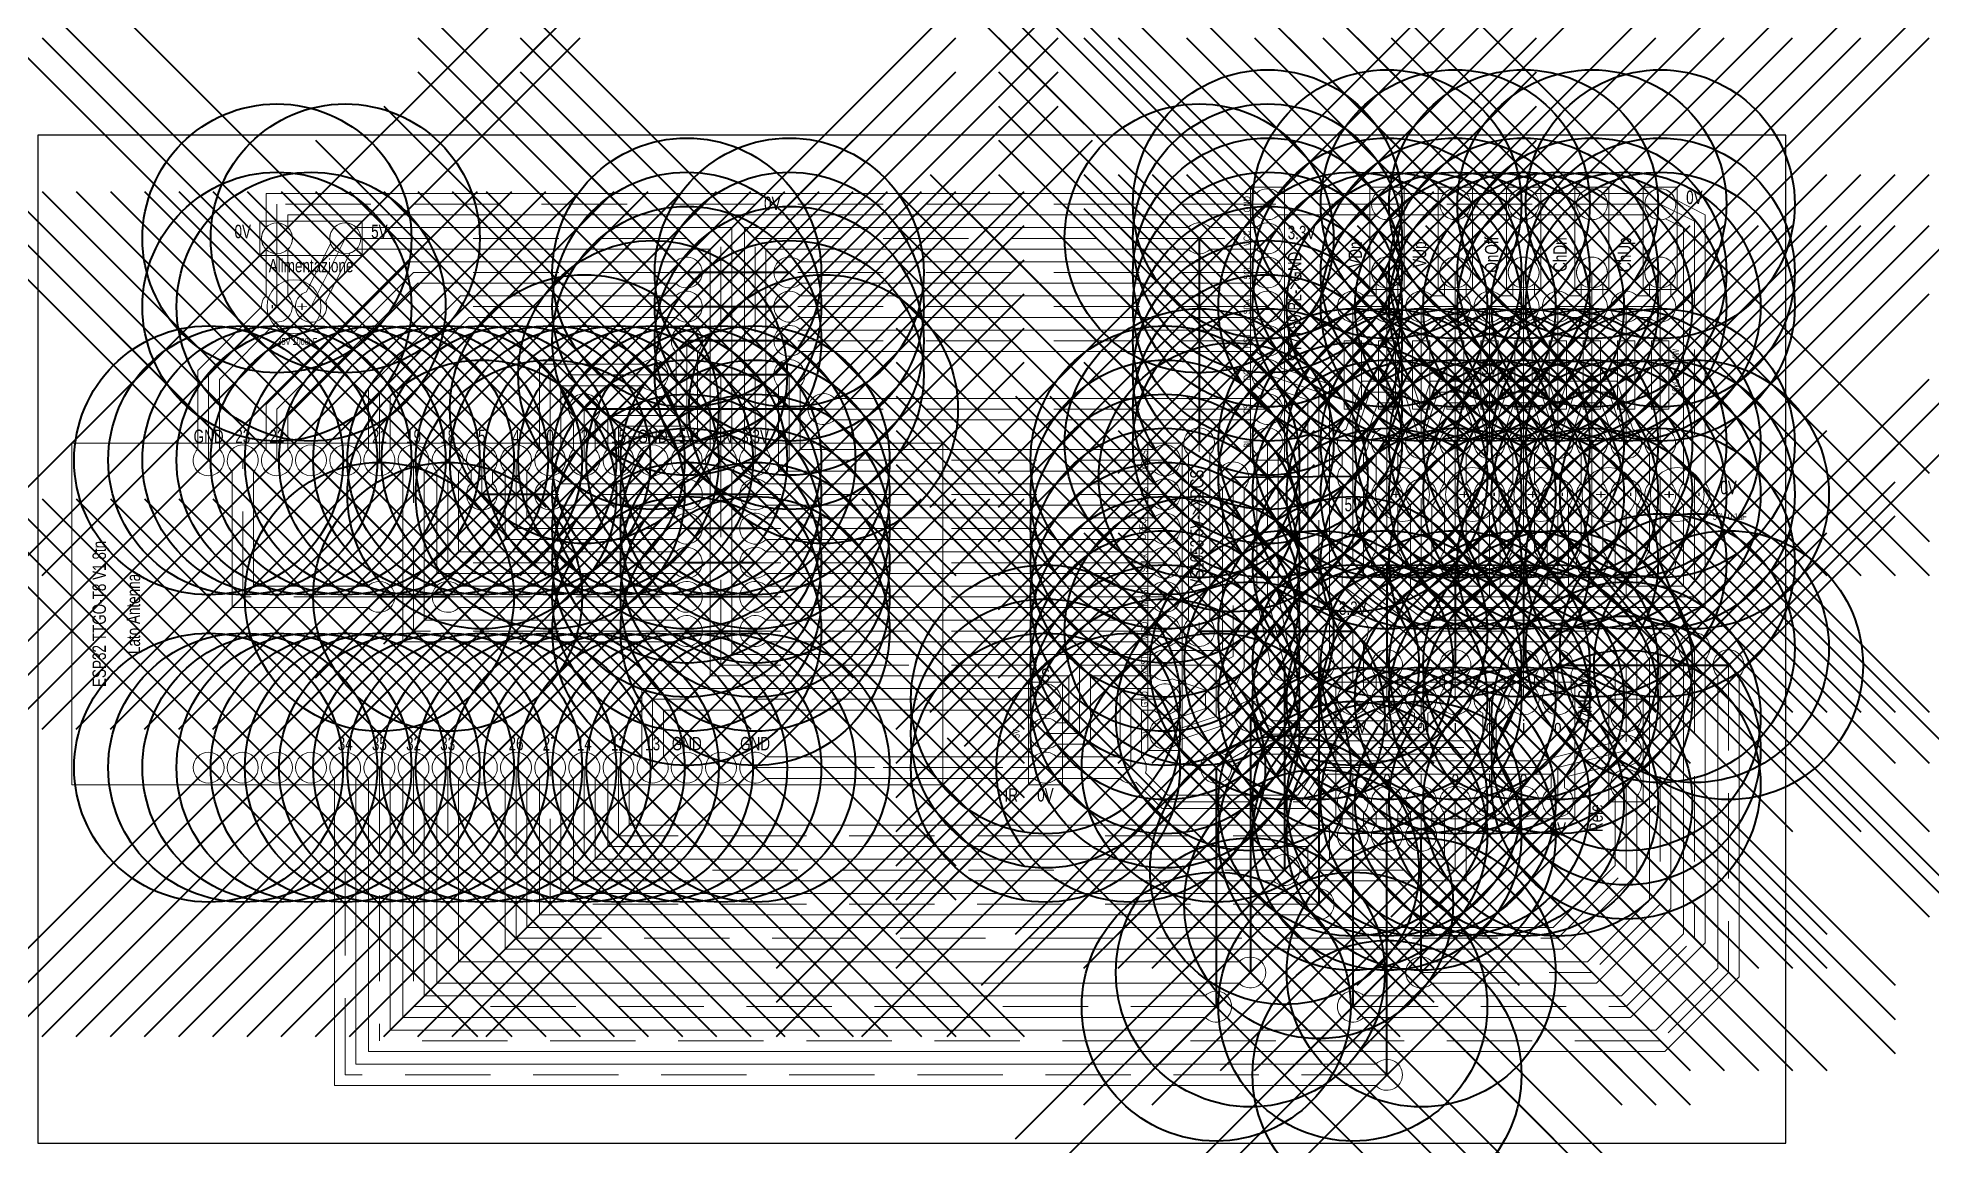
# Model space of a CAD drawing. Header units: millimetres. Extents: x 0 to 141, y 0 to 82.
import ezdxf

# ---------------------------------------------------------------- set-up
doc = ezdxf.new("R2010")
doc.units = ezdxf.units.MM
doc.header["$PDMODE"] = 35
doc.header["$PDSIZE"] = 20
doc.linetypes.add('DASHED2', pattern=[9.525, 6.35, -3.175])
for name, color, linetype, lineweight, true_color in [('anelli', 4, 'Continuous', 0, 0x00ffff), ('basetta', 178, 'Continuous', 25, 0x000000), ('componenti', 2, 'Continuous', 5, 0xffff00), ('fori', 1, 'Continuous', 35, 0xff0000), ('piste', 4, 'Continuous', 0, 0x00ffff), ('ponti', 5, 'Continuous', 40, 0x0000ff), ('testi', 178, 'Continuous', 25, 0x000000), ('tracce', 6, 'DASHED2', 0, 0xff00ff)]:
    doc.layers.add(name, color=color, linetype=linetype, lineweight=lineweight, true_color=true_color)
doc.styles.add('textstyle100', font='', dxfattribs={"width": 0.75})
doc.styles.add('textstyle101', font='', dxfattribs={"width": 0.75})
doc.styles.add('textstyle102', font='', dxfattribs={"width": 0.75})
doc.styles.add('textstyle103', font='', dxfattribs={"width": 0.75})
doc.styles.add('textstyle104', font='', dxfattribs={"width": 0.75})
doc.styles.add('textstyle105', font='', dxfattribs={"width": 0.75})
doc.styles.add('textstyle106', font='', dxfattribs={"width": 0.75})
doc.styles.add('textstyle11', font='', dxfattribs={"width": 0.75})
doc.styles.add('textstyle12', font='', dxfattribs={"width": 0.75})
doc.styles.add('textstyle13', font='', dxfattribs={"width": 0.75})
doc.styles.add('textstyle14', font='', dxfattribs={"width": 0.75})
doc.styles.add('textstyle15', font='', dxfattribs={"width": 0.75})
doc.styles.add('textstyle16', font='', dxfattribs={"width": 0.75})
doc.styles.add('textstyle17', font='', dxfattribs={"width": 0.75})
doc.styles.add('textstyle18', font='', dxfattribs={"width": 0.75})
doc.styles.add('textstyle19', font='', dxfattribs={"width": 0.75})
doc.styles.add('textstyle20', font='', dxfattribs={"width": 0.75})
doc.styles.add('textstyle21', font='', dxfattribs={"width": 0.75})
doc.styles.add('textstyle22', font='', dxfattribs={"width": 0.75})
doc.styles.add('textstyle23', font='', dxfattribs={"width": 0.75})
doc.styles.add('textstyle24', font='', dxfattribs={"width": 0.75})
doc.styles.add('textstyle25', font='', dxfattribs={"width": 0.75})
doc.styles.add('textstyle26', font='', dxfattribs={"width": 0.75})
doc.styles.add('textstyle27', font='', dxfattribs={"width": 0.75})
doc.styles.add('textstyle28', font='', dxfattribs={"width": 0.75})
doc.styles.add('textstyle29', font='', dxfattribs={"width": 0.75})
doc.styles.add('textstyle30', font='', dxfattribs={"width": 0.75})
doc.styles.add('textstyle31', font='', dxfattribs={"width": 0.75})
doc.styles.add('textstyle32', font='', dxfattribs={"width": 0.75})
doc.styles.add('textstyle33', font='', dxfattribs={"width": 0.75})
doc.styles.add('textstyle34', font='', dxfattribs={"width": 0.75})
doc.styles.add('textstyle35', font='', dxfattribs={"width": 0.75})
doc.styles.add('textstyle36', font='', dxfattribs={"width": 0.75})
doc.styles.add('textstyle37', font='', dxfattribs={"width": 0.75})
doc.styles.add('textstyle38', font='', dxfattribs={"width": 0.75})
doc.styles.add('textstyle39', font='', dxfattribs={"width": 0.75})
doc.styles.add('textstyle40', font='', dxfattribs={"width": 0.75})
doc.styles.add('textstyle41', font='', dxfattribs={"width": 0.75})
doc.styles.add('textstyle42', font='', dxfattribs={"width": 0.75})
doc.styles.add('textstyle43', font='', dxfattribs={"width": 0.75})
doc.styles.add('textstyle44', font='', dxfattribs={"width": 0.75})
doc.styles.add('textstyle45', font='', dxfattribs={"width": 0.75})
doc.styles.add('textstyle46', font='', dxfattribs={"width": 0.75})
doc.styles.add('textstyle47', font='', dxfattribs={"width": 0.75})
doc.styles.add('textstyle48', font='', dxfattribs={"width": 0.75})
doc.styles.add('textstyle49', font='', dxfattribs={"width": 0.75})
doc.styles.add('textstyle50', font='', dxfattribs={"width": 0.75})
doc.styles.add('textstyle51', font='', dxfattribs={"width": 0.75})
doc.styles.add('textstyle52', font='', dxfattribs={"width": 0.75})
doc.styles.add('textstyle53', font='', dxfattribs={"width": 0.75})
doc.styles.add('textstyle54', font='txt', dxfattribs={"width": 0.75})
doc.styles.add('textstyle55', font='', dxfattribs={"width": 0.75})
doc.styles.add('textstyle56', font='', dxfattribs={"width": 0.75})
doc.styles.add('textstyle57', font='', dxfattribs={"width": 0.75})
doc.styles.add('textstyle58', font='', dxfattribs={"width": 0.75})
doc.styles.add('textstyle59', font='', dxfattribs={"width": 0.75})
doc.styles.add('textstyle60', font='', dxfattribs={"width": 0.75})
doc.styles.add('textstyle61', font='', dxfattribs={"width": 0.75})
doc.styles.add('textstyle62', font='', dxfattribs={"width": 0.75})
doc.styles.add('textstyle63', font='', dxfattribs={"width": 0.75})
doc.styles.add('textstyle64', font='', dxfattribs={"width": 0.75})
doc.styles.add('textstyle65', font='', dxfattribs={"width": 0.75})
doc.styles.add('textstyle66', font='', dxfattribs={"width": 0.75})
doc.styles.add('textstyle67', font='', dxfattribs={"width": 0.75})
doc.styles.add('textstyle68', font='', dxfattribs={"width": 0.75})
doc.styles.add('textstyle69', font='', dxfattribs={"width": 0.75})
doc.styles.add('textstyle70', font='', dxfattribs={"width": 0.75})
doc.styles.add('textstyle71', font='', dxfattribs={"width": 0.75})
doc.styles.add('textstyle72', font='', dxfattribs={"width": 0.75})
doc.styles.add('textstyle73', font='', dxfattribs={"width": 0.75})
doc.styles.add('textstyle74', font='', dxfattribs={"width": 0.75})
doc.styles.add('textstyle75', font='', dxfattribs={"width": 0.75})
doc.styles.add('textstyle76', font='', dxfattribs={"width": 0.75})
doc.styles.add('textstyle77', font='', dxfattribs={"width": 0.75})
doc.styles.add('textstyle78', font='', dxfattribs={"width": 0.75})
doc.styles.add('textstyle79', font='', dxfattribs={"width": 0.75})
doc.styles.add('textstyle80', font='', dxfattribs={"width": 0.75})
doc.styles.add('textstyle81', font='', dxfattribs={"width": 0.75})
doc.styles.add('textstyle82', font='', dxfattribs={"width": 0.75})
doc.styles.add('textstyle83', font='', dxfattribs={"width": 0.75})
doc.styles.add('textstyle84', font='', dxfattribs={"width": 0.75})
doc.styles.add('textstyle85', font='', dxfattribs={"width": 0.75})
doc.styles.add('textstyle86', font='', dxfattribs={"width": 0.75})
doc.styles.add('textstyle87', font='', dxfattribs={"width": 0.75})
doc.styles.add('textstyle88', font='', dxfattribs={"width": 0.75})
doc.styles.add('textstyle89', font='', dxfattribs={"width": 0.75})
doc.styles.add('textstyle90', font='', dxfattribs={"width": 0.75})
doc.styles.add('textstyle91', font='', dxfattribs={"width": 0.75})
doc.styles.add('textstyle92', font='', dxfattribs={"width": 0.75})
doc.styles.add('textstyle93', font='', dxfattribs={"width": 0.75})
doc.styles.add('textstyle94', font='', dxfattribs={"width": 0.75})
doc.styles.add('textstyle95', font='', dxfattribs={"width": 0.75})
doc.styles.add('textstyle96', font='', dxfattribs={"width": 0.75})
doc.styles.add('textstyle97', font='', dxfattribs={"width": 0.75})
doc.styles.add('textstyle98', font='', dxfattribs={"width": 0.75})
doc.styles.add('textstyle99', font='', dxfattribs={"width": 0.75})
doc.styles.get('textstyle100').set_extended_font_data('Titr')
doc.styles.get('textstyle101').set_extended_font_data('Titr')
doc.styles.get('textstyle102').set_extended_font_data('Titr')
doc.styles.get('textstyle103').set_extended_font_data('Titr')
doc.styles.get('textstyle104').set_extended_font_data('Titr')
doc.styles.get('textstyle105').set_extended_font_data('Titr')
doc.styles.get('textstyle106').set_extended_font_data('Titr')
doc.styles.get('textstyle11').set_extended_font_data('textstyle59')
doc.styles.get('textstyle12').set_extended_font_data('textstyle63')
doc.styles.get('textstyle13').set_extended_font_data('textstyle11')
doc.styles.get('textstyle14').set_extended_font_data('textstyle15')
doc.styles.get('textstyle15').set_extended_font_data('textstyle15')
doc.styles.get('textstyle16').set_extended_font_data('textstyle15')
doc.styles.get('textstyle17').set_extended_font_data('textstyle15')
doc.styles.get('textstyle18').set_extended_font_data('textstyle15')
doc.styles.get('textstyle19').set_extended_font_data('textstyle15')
doc.styles.get('textstyle20').set_extended_font_data('textstyle15')
doc.styles.get('textstyle21').set_extended_font_data('textstyle12')
doc.styles.get('textstyle22').set_extended_font_data('textstyle12')
doc.styles.get('textstyle23').set_extended_font_data('textstyle15')
doc.styles.get('textstyle24').set_extended_font_data('textstyle15')
doc.styles.get('textstyle25').set_extended_font_data('textstyle15')
doc.styles.get('textstyle26').set_extended_font_data('textstyle15')
doc.styles.get('textstyle27').set_extended_font_data('textstyle15')
doc.styles.get('textstyle28').set_extended_font_data('textstyle15')
doc.styles.get('textstyle29').set_extended_font_data('textstyle15')
doc.styles.get('textstyle30').set_extended_font_data('textstyle15')
doc.styles.get('textstyle31').set_extended_font_data('textstyle15')
doc.styles.get('textstyle32').set_extended_font_data('textstyle15')
doc.styles.get('textstyle33').set_extended_font_data('textstyle12')
doc.styles.get('textstyle34').set_extended_font_data('textstyle13')
doc.styles.get('textstyle35').set_extended_font_data('textstyle14')
doc.styles.get('textstyle36').set_extended_font_data('textstyle15')
doc.styles.get('textstyle37').set_extended_font_data('textstyle16')
doc.styles.get('textstyle38').set_extended_font_data('textstyle17')
doc.styles.get('textstyle39').set_extended_font_data('textstyle18')
doc.styles.get('textstyle40').set_extended_font_data('textstyle19')
doc.styles.get('textstyle41').set_extended_font_data('textstyle20')
doc.styles.get('textstyle42').set_extended_font_data('textstyle21')
doc.styles.get('textstyle43').set_extended_font_data('textstyle22')
doc.styles.get('textstyle44').set_extended_font_data('textstyle23')
doc.styles.get('textstyle45').set_extended_font_data('textstyle24')
doc.styles.get('textstyle46').set_extended_font_data('textstyle25')
doc.styles.get('textstyle47').set_extended_font_data('textstyle26')
doc.styles.get('textstyle48').set_extended_font_data('textstyle27')
doc.styles.get('textstyle49').set_extended_font_data('textstyle28')
doc.styles.get('textstyle50').set_extended_font_data('textstyle29')
doc.styles.get('textstyle51').set_extended_font_data('textstyle30')
doc.styles.get('textstyle52').set_extended_font_data('textstyle31')
doc.styles.get('textstyle53').set_extended_font_data('textstyle32')
doc.styles.get('textstyle55').set_extended_font_data('textstyle34')
doc.styles.get('textstyle56').set_extended_font_data('textstyle35')
doc.styles.get('textstyle57').set_extended_font_data('textstyle37')
doc.styles.get('textstyle58').set_extended_font_data('textstyle38')
doc.styles.get('textstyle59').set_extended_font_data('textstyle39')
doc.styles.get('textstyle60').set_extended_font_data('textstyle40')
doc.styles.get('textstyle61').set_extended_font_data('textstyle15')
doc.styles.get('textstyle62').set_extended_font_data('textstyle41')
doc.styles.get('textstyle63').set_extended_font_data('textstyle41')
doc.styles.get('textstyle64').set_extended_font_data('textstyle43')
doc.styles.get('textstyle65').set_extended_font_data('textstyle44')
doc.styles.get('textstyle66').set_extended_font_data('textstyle44')
doc.styles.get('textstyle67').set_extended_font_data('textstyle46')
doc.styles.get('textstyle68').set_extended_font_data('textstyle47')
doc.styles.get('textstyle69').set_extended_font_data('textstyle47')
doc.styles.get('textstyle70').set_extended_font_data('textstyle47')
doc.styles.get('textstyle71').set_extended_font_data('textstyle48')
doc.styles.get('textstyle72').set_extended_font_data('textstyle49')
doc.styles.get('textstyle73').set_extended_font_data('textstyle50')
doc.styles.get('textstyle74').set_extended_font_data('textstyle51')
doc.styles.get('textstyle75').set_extended_font_data('textstyle52')
doc.styles.get('textstyle76').set_extended_font_data('textstyle53')
doc.styles.get('textstyle77').set_extended_font_data('textstyle55')
doc.styles.get('textstyle78').set_extended_font_data('textstyle56')
doc.styles.get('textstyle79').set_extended_font_data('textstyle57')
doc.styles.get('textstyle80').set_extended_font_data('textstyle58')
doc.styles.get('textstyle81').set_extended_font_data('textstyle59')
doc.styles.get('textstyle82').set_extended_font_data('textstyle60')
doc.styles.get('textstyle83').set_extended_font_data('textstyle61')
doc.styles.get('textstyle84').set_extended_font_data('textstyle62')
doc.styles.get('textstyle85').set_extended_font_data('textstyle63')
doc.styles.get('textstyle86').set_extended_font_data('Titr')
doc.styles.get('textstyle87').set_extended_font_data('Titr')
doc.styles.get('textstyle88').set_extended_font_data('Titr')
doc.styles.get('textstyle89').set_extended_font_data('Titr')
doc.styles.get('textstyle90').set_extended_font_data('Titr')
doc.styles.get('textstyle91').set_extended_font_data('Titr')
doc.styles.get('textstyle92').set_extended_font_data('Titr')
doc.styles.get('textstyle93').set_extended_font_data('Titr')
doc.styles.get('textstyle94').set_extended_font_data('Titr')
doc.styles.get('textstyle95').set_extended_font_data('Titr')
doc.styles.get('textstyle96').set_extended_font_data('Titr')
doc.styles.get('textstyle97').set_extended_font_data('Titr')
doc.styles.get('textstyle98').set_extended_font_data('Titr')
doc.styles.get('textstyle99').set_extended_font_data('Titr')

msp = doc.modelspace()

# ---------------------------------------------------------------- texts
at = {"layer": 'componenti', "char_height": 1, "width": 100, "attachment_point": 8, "rotation": 90}
for s, insert, style in [('+', (101.48, 48.26), 'textstyle77'), ('+', (106.56, 48.26), 'textstyle78'), ('-', (108.68, 48.26), 'textstyle82'), ('+', (111.64, 48.26), 'textstyle79'), ('-', (113.76, 48.26), 'textstyle83'), ('+', (116.72, 48.26), 'textstyle80'), ('-', (118.84, 48.26), 'textstyle84'), ('+', (121.8, 48.26), 'textstyle81'), ('-', (123.92, 48.26), 'textstyle85')]:
    msp.add_mtext(s, dxfattribs=dict(at, insert=insert, style=style))
at = {"layer": 'testi', "width": 100, "attachment_point": 8}
for s, insert, char_height, style in [('0V', (54.62, 69.4), 1, 'textstyle64'), ('0V', (123.19, 69.85), 1, 'textstyle66'), ('0V', (15.24, 67.31), 1, 'textstyle60'), ('5V', (25.4, 67.31), 1, 'textstyle56'), ('3.3V', (93.98, 67.23), 1, 'textstyle25'), ('Alimentazione', (20.32, 64.77), 1, 'textstyle61'), ('35V 1000uF', (19.3, 59.38), 0.5, 'textstyle89'), ('5V', (107.95, 57.15), 1, 'textstyle59'), ('GND', (12.7, 52.07), 1, 'textstyle15'), ('23', (15.24, 52.07), 1, 'textstyle16'), ('22', (17.78, 52.07), 1, 'textstyle17'), ('21', (25.4, 52.07), 1, 'textstyle18'), ('19', (27.94, 52.07), 1, 'textstyle14'), ('18', (30.48, 52.07), 1, 'textstyle27'), ('5', (33.02, 52.07), 1, 'textstyle29'), ('4', (35.56, 52.07), 1, 'textstyle28'), ('0', (38.1, 52.07), 1, 'textstyle30'), ('2', (40.64, 52.07), 1, 'textstyle31'), ('15', (43.18, 52.07), 1, 'textstyle32'), ('GND', (45.72, 52.07), 1, 'textstyle19'), ('5V', (48.26, 52.07), 1, 'textstyle20'), ('VIN', (50.8, 52.07), 1, 'textstyle23'), ('3.3V', (53.34, 52.07), 1, 'textstyle24'), ('0V', (125.73, 48.26), 1, 'textstyle65'), ('5V', (97.79, 46.99), 1, 'textstyle55'), ('50V 0.1uF', (125.82, 46.36), 0.5, 'textstyle90'), ('3.3V', (97.79, 39.29), 1, 'textstyle26'), ('S', (74.93, 34.29), 1, 'textstyle63'), ('3.3V', (97.79, 30.48), 1, 'textstyle54'), ('i', (100.33, 30.48), 1, 'textstyle45'), ('o', (102.87, 30.48), 1, 'textstyle51'), ('i', (105.41, 30.48), 1, 'textstyle46'), ('o', (107.95, 30.48), 1, 'textstyle52'), ('i', (110.49, 30.48), 1, 'textstyle47'), ('o', (113.03, 30.48), 1, 'textstyle53'), ('34', (22.86, 29.21), 1, 'textstyle13'), ('35', (25.4, 29.21), 1, 'textstyle35'), ('32', (27.94, 29.21), 1, 'textstyle36'), ('33', (30.48, 29.21), 1, 'textstyle37'), ('26', (35.56, 29.21), 1, 'textstyle38'), ('27', (38.1, 29.21), 1, 'textstyle39'), ('14', (40.64, 29.21), 1, 'textstyle40'), ('12', (43.18, 29.21), 1, 'textstyle33'), ('13', (45.72, 29.21), 1, 'textstyle34'), ('GND', (48.26, 29.21), 1, 'textstyle22'), ('GND', (53.34, 29.21), 1, 'textstyle21'), ('i', (97.79, 26.67), 1, 'textstyle42'), ('o', (100.33, 26.67), 1, 'textstyle48'), ('i', (102.87, 26.67), 1, 'textstyle43'), ('o', (105.41, 26.67), 1, 'textstyle49'), ('i', (107.95, 26.67), 1, 'textstyle44'), ('o', (110.49, 26.67), 1, 'textstyle50'), ('IR', (72.39, 25.4), 1, 'textstyle58'), ('0V', (74.93, 25.4), 1, 'textstyle62'), ('0V', (113.03, 22.86), 1, 'textstyle57')]:
    msp.add_mtext(s, dxfattribs=dict(at, insert=insert, char_height=char_height, style=style))
at = {"layer": 'testi', "width": 100, "attachment_point": 8, "rotation": 90}
for s, insert, char_height, style in [('GND', (90.17, 69.85), 0.5, 'textstyle105'), ('VCC', (90.17, 67.31), 0.5, 'textstyle103'), ('ST7789\\~BL->GND', (93.98, 62.23), 1, 'textstyle68'), ('VDn', (98.47, 66.1), 1, 'textstyle76'), ('VUp', (103.55, 66.1), 1, 'textstyle75'), ('OnOff', (108.63, 66.1), 1, 'textstyle74'), ('ChDn', (113.71, 66.1), 1, 'textstyle73'), ('ChUp', (118.79, 66.1), 1, 'textstyle72'), ('SCL', (90.17, 64.77), 0.5, 'textstyle100'), ('SDA', (90.17, 62.23), 0.5, 'textstyle96'), ('RST', (90.17, 59.69), 0.5, 'textstyle92'), ('10kOhm 1/4W', (122.05, 57.35), 0.5, 'textstyle91'), ('DC', (90.17, 57.15), 0.5, 'textstyle101'), ('CS', (90.17, 54.61), 0.5, 'textstyle97'), ('BL', (90.17, 52.07), 0.5, 'textstyle93'), ('XDCS', (82.55, 50.8), 0.5, 'textstyle106'), ('VS1053\\~5V->XDCS', (86.71, 45.71), 1, 'textstyle67'), ('XCS', (82.55, 48.26), 0.5, 'textstyle104'), ('DREQ', (82.55, 45.72), 0.5, 'textstyle102'), ('ESP32 TTGO-T8 V1.8tn', (5.08, 39.37), 1, 'textstyle69'), ('SCLK', (82.55, 43.18), 0.5, 'textstyle98'), ('Lato Antenna', (7.62, 39.37), 1, 'textstyle70'), ('MOSI', (82.55, 40.64), 0.5, 'textstyle94'), ('MISO', (82.55, 38.1), 0.5, 'textstyle86'), ('XRST', (82.55, 35.56), 0.5, 'textstyle99'), ('74HC14', (115.57, 33.02), 1, 'textstyle41'), ('GND', (82.55, 33.02), 0.5, 'textstyle95'), ('5V', (73.02, 30.48), 0.5, 'textstyle88'), ('5V', (82.55, 30.48), 0.5, 'textstyle87'), ('Rele', (116.39, 24.18), 1, 'textstyle71')]:
    msp.add_mtext(s, dxfattribs=dict(at, insert=insert, char_height=char_height, style=style))

# ---------------------------------------------------------------- blocks, each defined once
blk = doc.blocks.new('Res')
at = {"layer": 'componenti'}
for p, q in [((0, 0), (0, -10.16)), ((-0.64, -2.54), (-0.64, -7.62)), ((0, -2.54), (-0.64, -2.54)), ((0, -2.54), (0.64, -2.54)), ((0.64, -2.54), (0.64, -7.62)), ((-0.64, -7.62), (0, -7.62)), ((0.64, -7.62), (0, -7.62))]:
    blk.add_line(p, q, dxfattribs=at)
at = {"layer": 'fori'}
blk.add_point((0, 0), dxfattribs=at)
blk = doc.blocks.new('Cond')
at = {"layer": 'componenti'}
blk.add_circle((0, 0), 2, dxfattribs=at)
at = {"layer": 'componenti', "char_height": 1, "width": 100, "attachment_point": 8, "rotation": 90}
for s, insert, style in [('+', (-0.12, 0), 'textstyle11'), ('-', (2, 0), 'textstyle12')]:
    blk.add_mtext(s, dxfattribs=dict(at, insert=insert, style=style))
blk = doc.blocks.new('HeadScrew5')
at = {"layer": 'componenti'}
for p, q in [((-1.27, 1.27), (1.27, 1.27)), ((-1.27, -6.35), (-1.27, 1.27)), ((-0.81, -0.81), (0.81, 0.81)), ((1.27, 1.27), (1.27, -6.35)), ((-0.81, -5.89), (0.81, -4.27)), ((1.27, -6.35), (-1.27, -6.35))]:
    blk.add_line(p, q, dxfattribs=at)
for centre in [(0, 0), (0, -5.08)]:
    blk.add_circle(centre, 1.15, dxfattribs=at)
at = {"layer": 'fori'}
for p in [(0, 0), (0, -5.08)]:
    blk.add_point(p, dxfattribs=at)

# ---------------------------------------------------------------- linework, layer by layer
at = {"layer": 'anelli', "flags": 128}
msp.add_lwpolyline([(39.84, 53.78), (39.84, 51.63, 2.470169), (41.44, 51.63), (41.44, 53.78, 2.470169), (39.84, 53.78)], format="xyb", dxfattribs=at)
at = {"layer": 'anelli'}
msp.add_lwpolyline([(99.53, 24.57), (99.53, 23.69, 2.470169), (101.13, 23.69), (101.13, 24.57, 2.470169), (99.53, 24.57)], format="xyb", dxfattribs=at)
for centre in [(20.32, 50.8), (22.86, 50.8), (45.72, 50.8), (48.26, 50.8), (12.7, 27.94), (15.24, 27.94), (17.78, 27.94), (20.32, 27.94), (33.02, 27.94), (48.26, 27.94), (50.8, 27.94), (107.95, 25.4), (110.49, 25.4)]:
    msp.add_circle(centre, 1.15, dxfattribs=at)
for centre, start, end in [((97.79, 52.07), 115.6443, 225.9208), ((97.79, 52.07), 314.0792, 27.4858), ((102.87, 52.07), 152.5142, 27.4858), ((107.95, 52.07), 152.5142, 27.4858), ((110.49, 52.07), 314.0792, 225.9208), ((113.03, 52.07), 152.5142, 27.4858), ((118.11, 52.07), 152.5142, 64.3557), ((97.79, 49.53), 134.0792, 225.9208), ((97.79, 49.53), 314.0792, 45.9208), ((110.49, 48.26), 134.0792, 225.9208), ((110.49, 48.26), 314.0792, 45.9208), ((110.49, 43.18), 134.0792, 45.9208)]:
    msp.add_arc(centre, 1.15, start, end, dxfattribs=at)
at = {"layer": 'basetta'}
msp.add_line((0, 0), (0, 0), dxfattribs=at)
at = {"layer": 'basetta', "flags": 128}
msp.add_lwpolyline([(0, 0), (130, 0), (130, 75), (0, 75), (0, 0)], dxfattribs=at)
at = {"layer": 'componenti'}
for p, q in [((90.17, 71.12), (92.71, 71.12)), ((90.17, 50.8), (90.17, 71.12)), ((92.71, 71.12), (92.71, 50.8)), ((2.54, 52.07), (67.31, 52.07)), ((2.54, 26.67), (2.54, 52.07)), ((67.31, 52.07), (67.31, 26.67)), ((82.55, 52.07), (85.09, 52.07)), ((82.55, 29.21), (82.55, 52.07)), ((85.09, 52.07), (85.09, 29.21)), ((92.71, 50.8), (90.17, 50.8)), ((73.66, 34.29), (76.2, 34.29)), ((73.66, 26.67), (73.66, 34.29)), ((76.2, 34.29), (76.2, 26.67)), ((96.52, 34.29), (114.3, 34.29)), ((96.52, 24.13), (96.52, 34.29)), ((114.3, 34.29), (114.3, 24.13)), ((116.84, 33.02), (119.38, 33.02)), ((116.84, 25.4), (116.84, 33.02)), ((119.38, 33.02), (119.38, 25.4)), ((85.09, 29.21), (82.55, 29.21)), ((67.31, 26.67), (2.54, 26.67)), ((76.2, 26.67), (73.66, 26.67)), ((119.38, 25.4), (116.84, 25.4)), ((114.3, 24.13), (96.52, 24.13))]:
    msp.add_line(p, q, dxfattribs=at)
for centre in [(101.48, 48.26), (106.68, 48.26), (111.76, 48.26), (116.84, 48.26), (121.92, 48.26)]:
    msp.add_circle(centre, 2, dxfattribs=at)
at = {"layer": 'fori'}
for p in [(91.44, 69.85), (100.33, 69.85), (105.41, 69.85), (110.49, 69.85), (115.57, 69.85), (17.78, 67.31), (22.86, 67.31), (86.36, 67.31), (91.44, 67.31), (48.26, 64.77), (55.88, 64.77), (91.44, 64.77), (100.33, 64.77), (105.41, 64.77), (110.49, 64.77), (115.57, 64.77), (120.65, 64.77), (17.78, 62.23), (20.32, 62.23), (48.26, 62.23), (55.88, 62.23), (91.44, 62.23), (100.33, 62.23), (102.87, 62.23), (105.41, 62.23), (107.95, 62.23), (110.49, 62.23), (113.03, 62.23), (115.57, 62.23), (118.11, 62.23), (120.65, 62.23), (48.26, 59.69), (55.88, 59.69), (91.44, 59.69), (45.72, 57.15), (55.88, 57.15), (91.44, 57.15), (40.64, 54.61), (58.42, 54.61), (91.44, 54.61), (86.36, 52.07), (91.44, 52.07), (97.79, 52.07), (100.33, 52.07), (102.87, 52.07), (105.41, 52.07), (107.95, 52.07), (110.49, 52.07), (113.03, 52.07), (115.57, 52.07), (118.11, 52.07), (120.65, 52.07), (12.7, 50.8), (15.24, 50.8), (17.78, 50.8), (20.32, 50.8), (22.86, 50.8), (25.4, 50.8), (27.94, 50.8), (30.48, 50.8), (33.02, 50.8), (35.56, 50.8), (38.1, 50.8), (40.64, 50.8), (43.18, 50.8), (45.72, 50.8), (48.26, 50.8), (50.8, 50.8), (53.34, 50.8), (83.82, 50.8), (88.9, 49.53), (97.79, 49.53), (33.02, 48.26), (38.1, 48.26), (48.26, 48.26), (53.34, 48.26), (83.82, 48.26), (100.33, 48.26), (102.87, 48.26), (105.41, 48.26), (107.95, 48.26), (110.49, 48.26), (113.03, 48.26), (115.57, 48.26), (118.11, 48.26), (120.65, 48.26), (123.19, 48.26), (48.26, 45.72), (53.34, 45.72), (83.82, 45.72), (48.26, 43.18), (53.34, 43.18), (83.82, 43.18), (100.33, 43.18), (105.41, 43.18), (110.49, 43.18), (115.57, 43.18), (120.65, 43.18), (25.4, 40.64), (30.48, 40.64), (48.26, 40.64), (53.34, 40.64), (83.82, 40.64), (48.26, 38.1), (53.34, 38.1), (83.82, 38.1), (86.36, 38.1), (97.79, 38.1), (120.65, 36.83), (123.19, 36.83), (83.82, 35.56), (92.71, 35.56), (95.25, 35.56), (100.33, 35.56), (105.41, 35.56), (110.49, 35.56), (113.03, 35.56), (125.73, 35.56), (74.93, 33.02), (83.82, 33.02), (97.79, 33.02), (100.33, 33.02), (102.87, 33.02), (105.41, 33.02), (107.95, 33.02), (110.49, 33.02), (113.03, 33.02), (90.17, 31.75), (118.11, 31.75), (74.93, 30.48), (83.82, 30.48), (118.11, 29.21), (12.7, 27.94), (15.24, 27.94), (17.78, 27.94), (20.32, 27.94), (22.86, 27.94), (25.4, 27.94), (27.94, 27.94), (30.48, 27.94), (33.02, 27.94), (35.56, 27.94), (38.1, 27.94), (40.64, 27.94), (43.18, 27.94), (45.72, 27.94), (48.26, 27.94), (50.8, 27.94), (53.34, 27.94), (74.93, 27.94), (81.28, 27.94), (87.63, 27.94), (97.79, 25.4), (100.33, 25.4), (102.87, 25.4), (105.41, 25.4), (107.95, 25.4), (110.49, 25.4), (113.03, 25.4), (118.11, 26.67), (97.79, 22.86), (100.33, 22.86), (102.87, 22.86), (92.71, 20.32), (95.25, 17.78), (90.17, 12.7), (102.87, 12.7), (87.63, 10.16), (97.79, 10.16), (100.33, 5.08)]:
    msp.add_point(p, dxfattribs=at)
at = {"layer": 'piste'}
for p, q in [((98.48, 56.68), (97.29, 53.11)), ((102.18, 56.68), (98.48, 56.68)), ((102.87, 54.6), (102.18, 56.68)), ((103.56, 56.68), (102.87, 54.6)), ((107.26, 56.68), (103.56, 56.68)), ((107.95, 54.6), (107.26, 56.68)), ((108.64, 56.68), (107.95, 54.6)), ((112.34, 56.68), (108.64, 56.68)), ((113.03, 54.6), (112.34, 56.68)), ((113.72, 56.68), (113.03, 54.6)), ((117.42, 56.68), (113.72, 56.68)), ((118.61, 53.11), (117.42, 56.68)), ((99.64, 55.08), (98.81, 52.6)), ((101.02, 55.08), (99.64, 55.08)), ((101.85, 52.6), (101.02, 55.08)), ((104.72, 55.08), (103.89, 52.6)), ((106.1, 55.08), (104.72, 55.08)), ((106.93, 52.6), (106.1, 55.08)), ((109.8, 55.08), (108.97, 52.6)), ((111.18, 55.08), (109.8, 55.08)), ((112.01, 52.6), (111.18, 55.08)), ((114.88, 55.08), (114.05, 52.6)), ((116.26, 55.08), (114.88, 55.08)), ((117.09, 52.6), (116.26, 55.08)), ((96.99, 51.24), (96.99, 50.36)), ((98.59, 51.24), (98.59, 50.36)), ((109.69, 51.24), (109.69, 49.09)), ((111.29, 51.24), (111.29, 49.09)), ((96.99, 48.7), (96.99, 41.51)), ((98.59, 48.7), (98.59, 42.31)), ((109.69, 47.43), (109.69, 44.01)), ((111.29, 47.43), (111.29, 44.01)), ((98.59, 42.31), (103.14, 38.9)), ((96.99, 41.51), (102.6, 37.3)), ((103.14, 38.9), (115.9, 38.9)), ((115.9, 38.9), (118.91, 35.89)), ((115.24, 37.3), (102.6, 37.3)), ((117.31, 35.23), (115.24, 37.3)), ((117.31, 32.58), (117.31, 35.23)), ((118.91, 35.89), (118.91, 32.58)), ((82.08, 33.02), (82.08, 32.51)), ((42.35, 24.6), (42.38, 24.6))]:
    msp.add_line(p, q, dxfattribs=at)
at = {"layer": 'piste', "flags": 128}
for points in [[(16.98, 66.48, -0.423659), (16.98, 68.14), (16.98, 70.65), (90.61, 70.65, -0.423659), (92.27, 70.65), (99.5, 70.65, -0.423659), (101.16, 70.65), (104.58, 70.65, -0.423659), (106.24, 70.65), (109.66, 70.65, -0.423659), (111.32, 70.65), (114.74, 70.65, -0.423659), (116.4, 70.65), (119.82, 70.65, -0.568117), (121.75, 70.2), (123.99, 69.07), (123.99, 49.09, -0.423659), (123.99, 47.43), (123.99, 39.84), (118.11, 39.84), (113.03, 39.84), (107.95, 39.84), (103.07, 39.84), (102.07, 40.84), (102.07, 47.43, -2.470169), (103.67, 47.43), (103.67, 42.44), (104.67, 41.44), (107.15, 41.44), (107.15, 47.43, -2.470169), (108.75, 47.43), (108.75, 41.44), (112.23, 41.44), (112.23, 47.43, -2.470169), (113.83, 47.43), (113.83, 41.44), (117.31, 41.44), (117.31, 47.43, -2.470169), (118.91, 47.43), (118.91, 41.44), (122.39, 41.44), (122.39, 47.43, -0.423659), (122.39, 49.09), (122.39, 68.09), (121.03, 68.76, -0.292783), (119.82, 69.05), (116.4, 69.05, -0.423659), (114.74, 69.05), (111.32, 69.05, -0.423659), (109.66, 69.05), (106.24, 69.05, -0.423659), (104.58, 69.05), (101.16, 69.05, -0.423659), (99.5, 69.05), (92.27, 69.05, -0.423659), (90.61, 69.05), (18.58, 69.05), (18.58, 68.14, -0.423659), (18.58, 66.48), (18.58, 63.06, -0.679865), (17.76, 61.08), (13.5, 56.82), (13.5, 51.63, -2.470169), (11.9, 51.63), (11.9, 57.48), (16.63, 62.21, -0.207279), (16.98, 63.06), (16.98, 66.48)], [(88.43, 32.55), (88.43, 31.17), (84.86, 29.98, -2.470169), (84.35, 31.5), (86.83, 32.33), (86.83, 33.71), (84.35, 34.54, -0.331719), (82.99, 34.76), (78.27, 34.76), (78.27, 29.68), (75.76, 29.68, -2.470169), (75.76, 31.28), (76.67, 31.28), (76.67, 34.76), (50, 34.76), (50, 49.97, -0.423659), (50, 51.63), (50, 66.51), (23.69, 66.51, -0.124586), (23.21, 66.21), (21.41, 62.61, -2.470169), (19.97, 63.33), (21.77, 66.93, -0.804571), (23.69, 68.11), (51.6, 68.11), (51.6, 51.63, -0.423659), (51.6, 49.97), (51.6, 36.36), (82.99, 36.36, -0.292783), (84.2, 36.65), (88.1, 36.65), (88.1, 48.7, -2.470169), (89.7, 48.7), (89.7, 35.42), (88.43, 32.55)], [(85.53, 68.11, -0.423659), (87.19, 68.11), (90.61, 68.11, -2.470169), (90.61, 66.51), (87.19, 66.51, -0.423659), (85.53, 66.51), (54.14, 66.51), (54.14, 51.63, -2.470169), (52.54, 51.63), (52.54, 68.11), (85.53, 68.11)], [(28.27, 63.97), (18.58, 54.28), (18.58, 51.63, -2.470169), (16.98, 51.63), (16.98, 54.94), (27.61, 65.57), (47.43, 65.57, -2.470169), (47.43, 63.97), (28.27, 63.97)], [(56.71, 65.57, 2.470169), (56.71, 63.97), (90.61, 63.97, 2.470169), (90.61, 65.57), (56.71, 65.57)], [(24.6, 56.21), (24.6, 51.63, 2.470169), (26.2, 51.63), (26.2, 55.55), (32.08, 61.43), (47.43, 61.43, 2.470169), (47.43, 63.03), (31.42, 63.03), (24.6, 56.21)], [(56.71, 61.43, -2.470169), (56.71, 63.03), (90.61, 63.03, -2.470169), (90.61, 61.43), (56.71, 61.43)], [(47.46, 54.14), (47.46, 58.86, -2.470169), (49.06, 58.86), (49.06, 52.54), (43.98, 52.54), (43.98, 51.63, -2.470169), (42.38, 51.63), (42.38, 54.14), (47.46, 54.14)], [(56.71, 60.49, 2.470169), (56.71, 58.89), (90.61, 58.89, 2.470169), (90.61, 60.49), (56.71, 60.49)], [(37.3, 57.95), (37.3, 51.63, 2.470169), (38.9, 51.63), (38.9, 56.35), (44.89, 56.35, 2.470169), (44.89, 57.95), (37.3, 57.95)], [(55.08, 56.32, -2.470169), (56.68, 56.32), (56.68, 51.6), (82.99, 51.6, -2.470169), (82.99, 50), (55.08, 50), (55.08, 56.32)], [(59.25, 55.41, 2.470169), (59.25, 53.81), (90.61, 53.81, 2.470169), (90.61, 55.41), (59.25, 55.41)], [(87.16, 38.93, -2.470169), (85.56, 38.93), (85.56, 51.24, -2.470169), (87.16, 51.24), (87.16, 38.93)], [(16.04, 41.44), (16.04, 49.97, 2.470169), (14.44, 49.97), (14.44, 39.84), (24.57, 39.84, 2.470169), (24.57, 41.44), (16.04, 41.44)], [(27.14, 49.97, -2.470169), (28.74, 49.97), (28.74, 38.9), (47.43, 38.9, -2.470169), (47.43, 37.3), (27.14, 37.3), (27.14, 49.97)], [(31.28, 49.97, 2.470169), (29.68, 49.97), (29.68, 42.38), (47.43, 42.38, 2.470169), (47.43, 43.98), (31.28, 43.98), (31.28, 49.97)], [(33.82, 49.97, 2.470169), (32.22, 49.97), (32.22, 49.09, 2.470169), (33.82, 49.09), (33.82, 49.97)], [(47.43, 46.52, -2.470169), (47.43, 44.92), (34.76, 44.92), (34.76, 49.97, -2.470169), (36.36, 49.97), (36.36, 46.52), (47.43, 46.52)], [(38.93, 49.06, 2.470169), (38.93, 47.46), (47.43, 47.46, 2.470169), (47.43, 49.06), (38.93, 49.06)], [(54.17, 49.06, 2.470169), (54.17, 47.46), (82.99, 47.46, 2.470169), (82.99, 49.06), (54.17, 49.06)], [(54.17, 46.52, 2.470169), (54.17, 44.92), (82.99, 44.92, 2.470169), (82.99, 46.52), (54.17, 46.52)], [(54.17, 43.98, 2.470169), (54.17, 42.38), (82.99, 42.38, 2.470169), (82.99, 43.98), (54.17, 43.98)], [(47.43, 41.44, -2.470169), (47.43, 39.84), (31.31, 39.84, -2.470169), (31.31, 41.44), (47.43, 41.44)], [(54.17, 41.44, 2.470169), (54.17, 39.84), (82.99, 39.84, 2.470169), (82.99, 41.44), (54.17, 41.44)], [(54.17, 38.9, 2.470169), (54.17, 37.3), (82.99, 37.3, 2.470169), (82.99, 38.9), (54.17, 38.9)], [(98.59, 33.85, -2.470169), (96.99, 33.85), (96.99, 37.27, -1.509701), (98.94, 38.1, -0.203092), (98.59, 37.27), (98.59, 33.85)], [(46.52, 32.22), (46.52, 28.77, -2.470169), (44.92, 28.77), (44.92, 33.82), (74.1, 33.82, -2.470169), (74.1, 32.22), (46.52, 32.22)], [(75.76, 28.74, 0.423659), (74.1, 28.74), (54.17, 28.74, 2.470169), (54.17, 27.14), (74.1, 27.14, 0.423659), (75.76, 27.14), (80.45, 27.14, 0.29218), (81.66, 26.85), (83.61, 24.9), (94.25, 24.9), (95.94, 27.44), (112.53, 27.44), (112.53, 26.44, 4.371232), (113.53, 26.44), (113.53, 27.24), (117.5, 28.23, 2.470169), (117.11, 29.79), (111.73, 28.44), (95.41, 28.44), (93.71, 25.9), (84.03, 25.9), (82.37, 27.56, 0.29218), (82.08, 28.77), (82.08, 32.22), (82.99, 32.22, 2.470169), (82.99, 33.82), (80.48, 33.82), (80.48, 28.74), (75.76, 28.74)]]:
    msp.add_lwpolyline(points, format="xyb", dxfattribs=at)
at = {"layer": 'piste'}
for points in [[(99.53, 63.03), (98.62, 63.03, 2.470169), (98.62, 61.43), (99.5, 61.43, 1.016201), (101.13, 63.06), (101.13, 63.94, 2.470169), (99.53, 63.94), (99.53, 63.03)], [(103.7, 61.43, -2.470169), (103.7, 63.03), (104.61, 63.03), (104.61, 63.94, -2.470169), (106.21, 63.94), (106.21, 63.06, -1.016201), (104.58, 61.43), (103.7, 61.43)], [(109.69, 63.03), (108.78, 63.03, 2.470169), (108.78, 61.43), (109.66, 61.43, 1.016201), (111.29, 63.06), (111.29, 63.94, 2.470169), (109.69, 63.94), (109.69, 63.03)], [(114.77, 63.03), (113.86, 63.03, 2.470169), (113.86, 61.43), (114.74, 61.43, 1.016201), (116.37, 63.06), (116.37, 63.94, 2.470169), (114.77, 63.94), (114.77, 63.03)], [(119.85, 63.94, -2.470169), (121.45, 63.94), (121.45, 63.06, -1.016201), (119.82, 61.43), (118.94, 61.43, -2.470169), (118.94, 63.03), (119.85, 63.03), (119.85, 63.94)], [(94.45, 36.39, 2.470169), (96.05, 36.39), (96.05, 56.46), (92.48, 57.65, 2.470169), (91.97, 56.13), (94.45, 55.3), (94.45, 36.39)], [(90.64, 40.45), (91.62, 35.94, 2.470169), (93.06, 36.66), (92.24, 40.83), (92.24, 51.24, 2.470169), (90.64, 51.24), (90.64, 40.45)], [(99.53, 44.01, 2.470169), (101.13, 44.01), (101.13, 47.43, 0.423659), (101.13, 49.09), (101.13, 51.24, 2.470169), (99.53, 51.24), (99.53, 49.09, 0.423659), (99.53, 47.43), (99.53, 44.01)], [(106.21, 49.09, -0.423659), (106.21, 47.43), (106.21, 44.01, -2.470169), (104.61, 44.01), (104.61, 47.43, -0.423659), (104.61, 49.09), (104.61, 51.24, -2.470169), (106.21, 51.24), (106.21, 49.09)], [(114.77, 49.09, 0.423659), (114.77, 47.43), (114.77, 44.01, 2.470169), (116.37, 44.01), (116.37, 47.43, 0.423659), (116.37, 49.09), (116.37, 51.24, 2.470169), (114.77, 51.24), (114.77, 49.09)], [(121.45, 51.24, 2.470169), (119.85, 51.24), (119.85, 49.09, 0.423659), (119.85, 47.43), (119.85, 44.01, 2.470169), (121.45, 44.01), (121.45, 47.43, 0.423659), (121.45, 49.09), (121.45, 51.24)], [(118.44, 9.36), (123.99, 14.91), (123.99, 36, 2.470169), (122.39, 36), (122.39, 15.57), (117.78, 10.96), (98.62, 10.96, 2.470169), (98.62, 9.36), (118.44, 9.36)], [(115.24, 13.5), (119.85, 18.11), (119.85, 36, -2.470169), (121.45, 36), (121.45, 17.45), (115.9, 11.9), (103.7, 11.9, -2.470169), (103.7, 13.5), (115.24, 13.5)], [(120.32, 8.42), (124.93, 13.03), (124.93, 34.73, -2.470169), (126.53, 34.73), (126.53, 12.37), (120.98, 6.82), (24.6, 6.82), (24.6, 27.11, -2.470169), (26.2, 27.11), (26.2, 8.42), (120.32, 8.42)], [(99.53, 33.85, 2.470169), (101.13, 33.85), (101.13, 34.73, 2.470169), (99.53, 34.73), (99.53, 33.85)], [(104.61, 33.85, 2.470169), (106.21, 33.85), (106.21, 34.73, 2.470169), (104.61, 34.73), (104.61, 33.85)], [(109.69, 33.85, 2.470169), (111.29, 33.85), (111.29, 34.73, 2.470169), (109.69, 34.73), (109.69, 33.85)], [(112.03, 34.99, -1.717891), (114.03, 34.99), (114.03, 33.59, -1.717891), (112.03, 33.59), (112.03, 34.99)], [(88.27, 28.9, 4.371232), (88.78, 28.03), (90.31, 28.93), (108.45, 28.93), (108.45, 31.98, 4.371232), (107.45, 31.98), (107.45, 29.93), (90.03, 29.93), (88.27, 28.9)], [(91.93, 31.43), (91.32, 31.73, 4.371232), (90.87, 30.84), (91.7, 30.43), (103.37, 30.43), (103.37, 31.98, 4.371232), (102.37, 31.98), (102.37, 31.43), (91.93, 31.43)], [(22.06, 27.11, -2.470169), (23.66, 27.11), (23.66, 5.88), (99.5, 5.88, -2.470169), (99.5, 4.28), (22.06, 4.28), (22.06, 27.11)], [(27.14, 9.36), (86.8, 9.36, 2.470169), (86.8, 10.96), (28.74, 10.96), (28.74, 27.11, 2.470169), (27.14, 27.11), (27.14, 9.36)], [(31.28, 13.5), (89.34, 13.5, -2.470169), (89.34, 11.9), (29.68, 11.9), (29.68, 27.11, -2.470169), (31.28, 27.11), (31.28, 13.5)], [(36.36, 16.04), (36.36, 27.11, 2.470169), (34.76, 27.11), (34.76, 14.44), (113.36, 14.44), (118.91, 19.99), (118.91, 25.84, 2.470169), (117.31, 25.84), (117.31, 20.65), (112.7, 16.04), (36.36, 16.04)], [(37.3, 16.98), (37.3, 27.11, -2.470169), (38.9, 27.11), (38.9, 18.58), (94.42, 18.58, -2.470169), (94.42, 16.98), (37.3, 16.98)], [(91.88, 19.52, 2.470169), (91.88, 21.12), (41.44, 21.12), (41.44, 27.11, 2.470169), (39.84, 27.11), (39.84, 19.52), (91.88, 19.52)], [(96.05, 23.66), (96.05, 21.12), (104.61, 21.12), (104.61, 24.57, -2.470169), (106.21, 24.57), (106.21, 19.52), (94.45, 19.52), (94.45, 22.06), (42.38, 22.06), (42.38, 27.11, -2.470169), (43.98, 27.11), (43.98, 23.66), (96.05, 23.66)], [(96.99, 23.69, 2.470169), (98.59, 23.69), (98.59, 24.57, 2.470169), (96.99, 24.57), (96.99, 23.69)], [(102.07, 24.57, -2.470169), (103.67, 24.57), (103.67, 23.69, -2.470169), (102.07, 23.69), (102.07, 24.57)]]:
    msp.add_lwpolyline(points, format="xyb", dxfattribs=at)
msp.add_arc((118.11, 31.75), 1.15, 134.0792, 45.9208, dxfattribs=at)
at = {"layer": 'ponti'}
for p, q in [((86.36, 67.31), (86.36, 52.07)), ((55.88, 64.77), (48.26, 64.77)), ((48.26, 62.23), (55.88, 62.23)), ((55.88, 59.69), (48.26, 59.69)), ((55.88, 57.15), (45.72, 57.15)), ((58.42, 54.61), (40.64, 54.61)), ((97.79, 49.59), (88.9, 49.53)), ((38.1, 48.26), (33.02, 48.26)), ((53.34, 48.26), (48.26, 48.26)), ((53.34, 45.72), (48.26, 45.72)), ((53.34, 43.18), (48.26, 43.18)), ((100.33, 43.18), (100.33, 35.56)), ((105.41, 43.18), (105.41, 35.56)), ((110.49, 43.18), (110.49, 35.56)), ((120.65, 36.83), (115.57, 43.18)), ((123.19, 36.83), (120.65, 43.18)), ((30.48, 40.64), (25.4, 40.64)), ((53.34, 40.64), (48.26, 40.64)), ((48.26, 38.1), (53.34, 38.1)), ((86.36, 38.1), (97.79, 38.1)), ((92.71, 35.56), (92.71, 20.32)), ((95.25, 35.56), (95.25, 17.78)), ((113.03, 35.56), (125.73, 35.56)), ((90.17, 31.75), (90.17, 12.7)), ((87.63, 27.94), (87.63, 10.16)), ((97.79, 22.86), (97.79, 10.16)), ((100.33, 5.08), (100.33, 22.86)), ((102.87, 12.7), (102.87, 22.86))]:
    msp.add_line(p, q, dxfattribs=at)
at = {"layer": 'tracce'}
for p, q in [((91.44, 69.85), (17.78, 69.85)), ((17.78, 67.31), (17.78, 69.85)), ((120.65, 69.85), (91.44, 69.85)), ((120.65, 69.85), (123.19, 68.58)), ((123.19, 68.58), (123.19, 48.26)), ((17.78, 62.23), (17.78, 67.31)), ((22.86, 67.31), (20.32, 62.23)), ((22.86, 67.31), (50.8, 67.31)), ((50.8, 50.8), (50.8, 67.31)), ((53.34, 50.8), (53.34, 67.31)), ((53.34, 67.31), (91.44, 67.31)), ((86.36, 67.31), (86.36, 38.1)), ((27.94, 64.77), (17.78, 54.61)), ((48.26, 64.77), (27.94, 64.77)), ((91.44, 64.77), (55.88, 64.77)), ((100.33, 64.77), (100.33, 62.23)), ((105.41, 64.77), (105.41, 62.23)), ((110.49, 64.77), (110.49, 62.23)), ((115.57, 64.77), (115.57, 62.23)), ((120.65, 62.23), (120.65, 64.77)), ((12.7, 57.15), (17.78, 62.23)), ((31.75, 62.23), (25.4, 55.88)), ((48.26, 62.23), (31.75, 62.23)), ((91.44, 62.23), (55.88, 62.23)), ((100.33, 62.23), (97.79, 62.23)), ((105.41, 62.23), (102.87, 62.23)), ((110.49, 62.23), (107.95, 62.23)), ((115.57, 62.23), (113.03, 62.23)), ((118.11, 62.23), (120.65, 62.23)), ((48.26, 59.69), (48.26, 53.34)), ((91.44, 59.69), (55.88, 59.69)), ((12.7, 50.8), (12.7, 57.15)), ((38.1, 57.15), (38.1, 50.8)), ((45.72, 57.15), (38.1, 57.15)), ((55.88, 50.8), (55.88, 57.15)), ((91.44, 57.15), (95.25, 55.88)), ((25.4, 55.88), (25.4, 50.8)), ((95.25, 55.88), (95.25, 35.56)), ((99.06, 55.88), (97.79, 52.07)), ((101.6, 55.88), (99.06, 55.88)), ((102.87, 52.07), (101.6, 55.88)), ((104.14, 55.88), (102.87, 52.07)), ((106.68, 55.88), (104.14, 55.88)), ((107.95, 52.07), (106.68, 55.88)), ((109.22, 55.88), (107.95, 52.07)), ((111.76, 55.88), (109.22, 55.88)), ((113.03, 52.07), (111.76, 55.88)), ((114.3, 55.88), (113.03, 52.07)), ((116.84, 55.88), (114.3, 55.88)), ((118.11, 52.07), (116.84, 55.88)), ((17.78, 54.61), (17.78, 50.8)), ((40.64, 54.61), (40.64, 50.8)), ((91.44, 54.61), (58.42, 54.61)), ((43.18, 53.34), (43.18, 50.8)), ((43.18, 53.34), (48.26, 53.34)), ((91.44, 52.07), (91.44, 40.64)), ((97.79, 52.07), (97.79, 49.53)), ((100.33, 52.07), (100.33, 43.18)), ((105.41, 52.07), (105.41, 43.18)), ((110.49, 52.07), (110.49, 43.18)), ((115.57, 52.07), (115.57, 48.26)), ((120.65, 43.18), (120.65, 52.07)), ((15.24, 40.64), (15.24, 50.8)), ((27.94, 38.1), (27.94, 50.8)), ((30.48, 43.18), (30.48, 50.8)), ((33.02, 48.26), (33.02, 50.8)), ((35.56, 45.72), (35.56, 50.8)), ((50.8, 35.56), (50.8, 50.8)), ((83.82, 50.8), (55.88, 50.8)), ((88.9, 49.53), (88.9, 36.2)), ((97.79, 49.59), (97.79, 41.91)), ((48.26, 48.26), (38.1, 48.26)), ((83.82, 48.26), (53.34, 48.26)), ((102.87, 41.64), (102.87, 48.26)), ((107.95, 40.64), (107.95, 48.26)), ((113.03, 40.64), (113.03, 48.26)), ((115.57, 48.26), (115.57, 43.18)), ((118.11, 40.64), (118.11, 48.26)), ((123.19, 48.26), (123.19, 40.64)), ((35.56, 45.72), (48.26, 45.72)), ((83.82, 45.72), (53.34, 45.72)), ((48.26, 43.18), (30.48, 43.18)), ((83.82, 43.18), (53.34, 43.18)), ((97.79, 41.91), (102.87, 38.1)), ((103.87, 40.64), (102.87, 41.64)), ((25.4, 40.64), (15.24, 40.64)), ((30.48, 40.64), (48.26, 40.64)), ((83.82, 40.64), (53.34, 40.64)), ((91.44, 40.64), (92.71, 35.56)), ((107.95, 40.64), (103.87, 40.64)), ((113.03, 40.64), (107.95, 40.64)), ((118.11, 40.64), (113.03, 40.64)), ((123.19, 40.64), (118.11, 40.64)), ((48.26, 38.1), (27.94, 38.1)), ((83.82, 38.1), (53.34, 38.1)), ((86.36, 38.1), (97.79, 38.1)), ((97.79, 34.29), (97.79, 38.1)), ((102.87, 38.1), (115.57, 38.1)), ((115.57, 38.1), (118.11, 35.56)), ((120.65, 36.83), (120.65, 17.78)), ((123.19, 36.83), (123.19, 15.24)), ((83.82, 35.56), (50.8, 35.56)), ((77.47, 30.48), (77.47, 35.56)), ((87.63, 35.56), (83.82, 35.56)), ((88.9, 36.2), (87.63, 35.56)), ((87.63, 35.56), (87.63, 31.75)), ((100.33, 35.56), (100.33, 33.02)), ((105.41, 35.56), (105.41, 33.02)), ((110.49, 35.56), (110.49, 33.02)), ((113.03, 33.02), (113.03, 35.56)), ((118.11, 35.56), (118.11, 31.75)), ((125.73, 35.56), (125.73, 12.7)), ((45.72, 33.02), (45.72, 27.94)), ((45.72, 33.02), (48.26, 33.02)), ((74.93, 33.02), (53.34, 33.02)), ((83.82, 33.02), (81.28, 33.02)), ((81.28, 33.02), (81.28, 27.94)), ((102.87, 33.02), (102.87, 30.93)), ((107.95, 33.02), (107.95, 29.43)), ((87.63, 31.75), (83.82, 30.48)), ((90.17, 31.75), (91.81, 30.93)), ((118.11, 20.32), (118.11, 31.75)), ((77.47, 30.48), (74.93, 30.48)), ((91.81, 30.93), (102.87, 30.93)), ((90.17, 29.43), (87.63, 27.94)), ((90.17, 29.43), (107.95, 29.43)), ((118.11, 29.21), (113.03, 27.94)), ((25.4, 27.94), (25.4, 7.62)), ((27.94, 27.94), (27.94, 10.16)), ((30.48, 22.86), (30.48, 27.94)), ((35.56, 27.94), (35.56, 15.24)), ((38.1, 17.78), (38.1, 27.94)), ((40.64, 27.94), (40.64, 20.32)), ((43.18, 22.86), (43.18, 27.94)), ((53.34, 27.94), (74.93, 27.94)), ((81.28, 27.94), (53.34, 27.94)), ((74.93, 27.94), (81.28, 27.94)), ((81.28, 27.94), (83.82, 25.4)), ((93.98, 25.4), (95.67, 27.94)), ((95.67, 27.94), (113.03, 27.94)), ((113.03, 25.4), (113.03, 27.94)), ((43.18, 25.4), (43.18, 25.4)), ((83.82, 25.4), (93.98, 25.4)), ((97.79, 25.4), (97.79, 22.86)), ((100.33, 22.86), (100.33, 25.4)), ((102.87, 22.86), (102.87, 25.4)), ((105.41, 22.86), (105.41, 25.4)), ((105.41, 25.4), (105.41, 22.86)), ((95.25, 22.86), (43.18, 22.86)), ((95.25, 20.32), (95.25, 22.86)), ((105.41, 22.86), (105.41, 20.32)), ((22.86, 20.32), (22.86, 5.08)), ((40.64, 20.32), (92.71, 20.32)), ((95.25, 20.32), (105.41, 20.32)), ((113.03, 15.24), (118.11, 20.32)), ((95.25, 17.78), (38.1, 17.78)), ((120.65, 17.78), (115.57, 12.7)), ((35.56, 15.24), (113.03, 15.24)), ((118.11, 10.16), (123.19, 15.24)), ((102.87, 12.7), (115.57, 12.7)), ((125.73, 12.7), (120.65, 7.62)), ((87.63, 10.16), (27.94, 10.16)), ((97.79, 10.16), (118.11, 10.16)), ((120.65, 7.62), (25.4, 7.62)), ((100.33, 5.08), (22.86, 5.08))]:
    msp.add_line(p, q, dxfattribs=at)

# ---------------------------------------------------------------- block references
at = {"layer": 'componenti'}
for name, p in [('Res', (97.79, 62.23)), ('Res', (100.33, 62.23)), ('Res', (102.87, 62.23)), ('Res', (105.41, 62.23)), ('Res', (107.95, 62.23)), ('Res', (110.49, 62.23)), ('Res', (113.03, 62.23)), ('Res', (115.57, 62.23)), ('Res', (118.11, 62.23)), ('Res', (120.65, 62.23)), ('HeadScrew5', (100.33, 69.85)), ('HeadScrew5', (105.41, 69.85)), ('HeadScrew5', (110.49, 69.85)), ('HeadScrew5', (115.57, 69.85)), ('HeadScrew5', (120.65, 69.85))]:
    msp.add_blockref(name, p, dxfattribs=at)
at = {"layer": 'componenti', "rotation": 90}
msp.add_blockref('HeadScrew5', (17.78, 67.31), dxfattribs=at)
at = {"layer": 'ponti', "rotation": 180}
msp.add_blockref('Cond', (19.05, 62.23), dxfattribs=at)

msp.set_redraw_order([(e.dxf.handle, doc.entitydb.next_handle()) for e in msp.query("TEXT MTEXT ATTDEF DIMENSION ARC_DIMENSION")])  # texts and dimensions are drawn at this point

doc.saveas('drawing.dxf')
